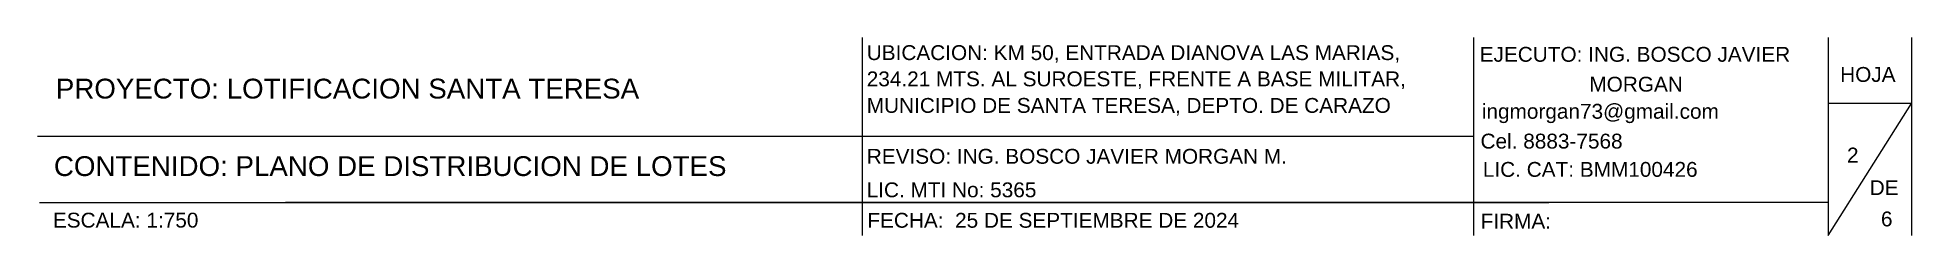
# Model space of a CAD drawing. Header units: millimetres. Extents: x 590482 to 595025, y 1306677 to 1308289.
# Drawn here: x 590543.7 to 590968.9, y 1306676.8 to 1306721.8 of the extents above; entities that cross this region are included whole.
import ezdxf

# ---------------------------------------------------------------- set-up
doc = ezdxf.new("R2010")
doc.units = ezdxf.units.MM
for name, color, linetype in [('CIRCULO', 1, 'Continuous'), ('poligono', 4, 'Continuous'), ('TEXTO 3', 2, 'Continuous')]:
    doc.layers.add(name, color=color, linetype=linetype)
doc.styles.add('ROTULOS PI', font='arial.ttf', dxfattribs={"height": 3.5})

msp = doc.modelspace()

# ---------------------------------------------------------------- texts
at = {"layer": 'TEXTO 3', "style": 'ROTULOS PI'}
for s, height, p in [('UBICACION: KM 50, ENTRADA DIANOVA LAS MARIAS,', 3.375, (590731.857, 1306716.629)), ('EJECUTO: ING. BOSCO JAVIER', 3.375, (590870.946, 1306716.244)), ('234.21 MTS. AL SUROESTE, FRENTE A BASE MILITAR,', 3.375, (590731.857, 1306710.667)), ('HOJA', 3.375, (590952.753, 1306711.673)), ('PROYECTO: LOTIFICACION SANTA TERESA', 4.5, (590547.84, 1306707.897)), ('MORGAN', 3.375, (590895.841, 1306709.459)), ('MUNICIPIO DE SANTA TERESA, DEPTO. DE CARAZO', 3.375, (590731.857, 1306704.636)), ('ingmorgan73@gmail.com', 3.375, (590871.439, 1306703.304)), ('Cel. 8883-7568', 3.375, (590871.143, 1306696.53)), ('2', 3.375, (590954.307, 1306693.36)), ('CONTENIDO: PLANO DE DISTRIBUCION DE LOTES', 4.5, (590547.402, 1306690.29)), ('REVISO: ING. BOSCO JAVIER MORGAN M.', 3.375, (590731.868, 1306693.078)), ('LIC. CAT: BMM100426', 3.375, (590871.67, 1306690.106)), ('LIC. MTI No: 5365', 3.375, (590731.837, 1306685.463)), ('DE', 3.375, (590959.461, 1306685.957)), ('ESCALA: 1:750', 3.375, (590547.167, 1306678.579)), ('FECHA:  25 DE SEPTIEMBRE DE 2024', 3.375, (590731.993, 1306678.543)), ('FIRMA:', 3.375, (590871.164, 1306678.334)), ('6', 3.375, (590962.009, 1306678.855))]:
    msp.add_text(s, height=height, dxfattribs=at).set_placement(p)

# ---------------------------------------------------------------- linework, layer by layer
at = {"layer": 'CIRCULO'}
for p, q in [((590968.947, 1306706.766), (590950.048, 1306706.766)), ((590950.048, 1306676.766), (590968.947, 1306706.766)), ((590730.847, 1306699.266), (590543.672, 1306699.266)), ((590869.559, 1306699.266), (590730.847, 1306699.266)), ((590544.128, 1306684.266), (590886.638, 1306684.266)), ((590886.638, 1306684.266), (590599.97, 1306684.266)), ((590950.048, 1306684.266), (590886.638, 1306684.266))]:
    msp.add_line(p, q, dxfattribs=at)
at = {"layer": 'poligono'}
for p, q in [((590730.847, 1306721.766), (590730.847, 1306676.766)), ((590869.559, 1306721.766), (590869.559, 1306676.766)), ((590950.048, 1306721.766), (590950.048, 1306676.766)), ((590968.947, 1306721.766), (590968.947, 1306676.766))]:
    msp.add_line(p, q, dxfattribs=at)

msp.set_redraw_order([(e.dxf.handle, doc.entitydb.next_handle()) for e in msp.query("TEXT MTEXT ATTDEF DIMENSION ARC_DIMENSION")])  # texts and dimensions are drawn at this point

doc.saveas('drawing.dxf')
